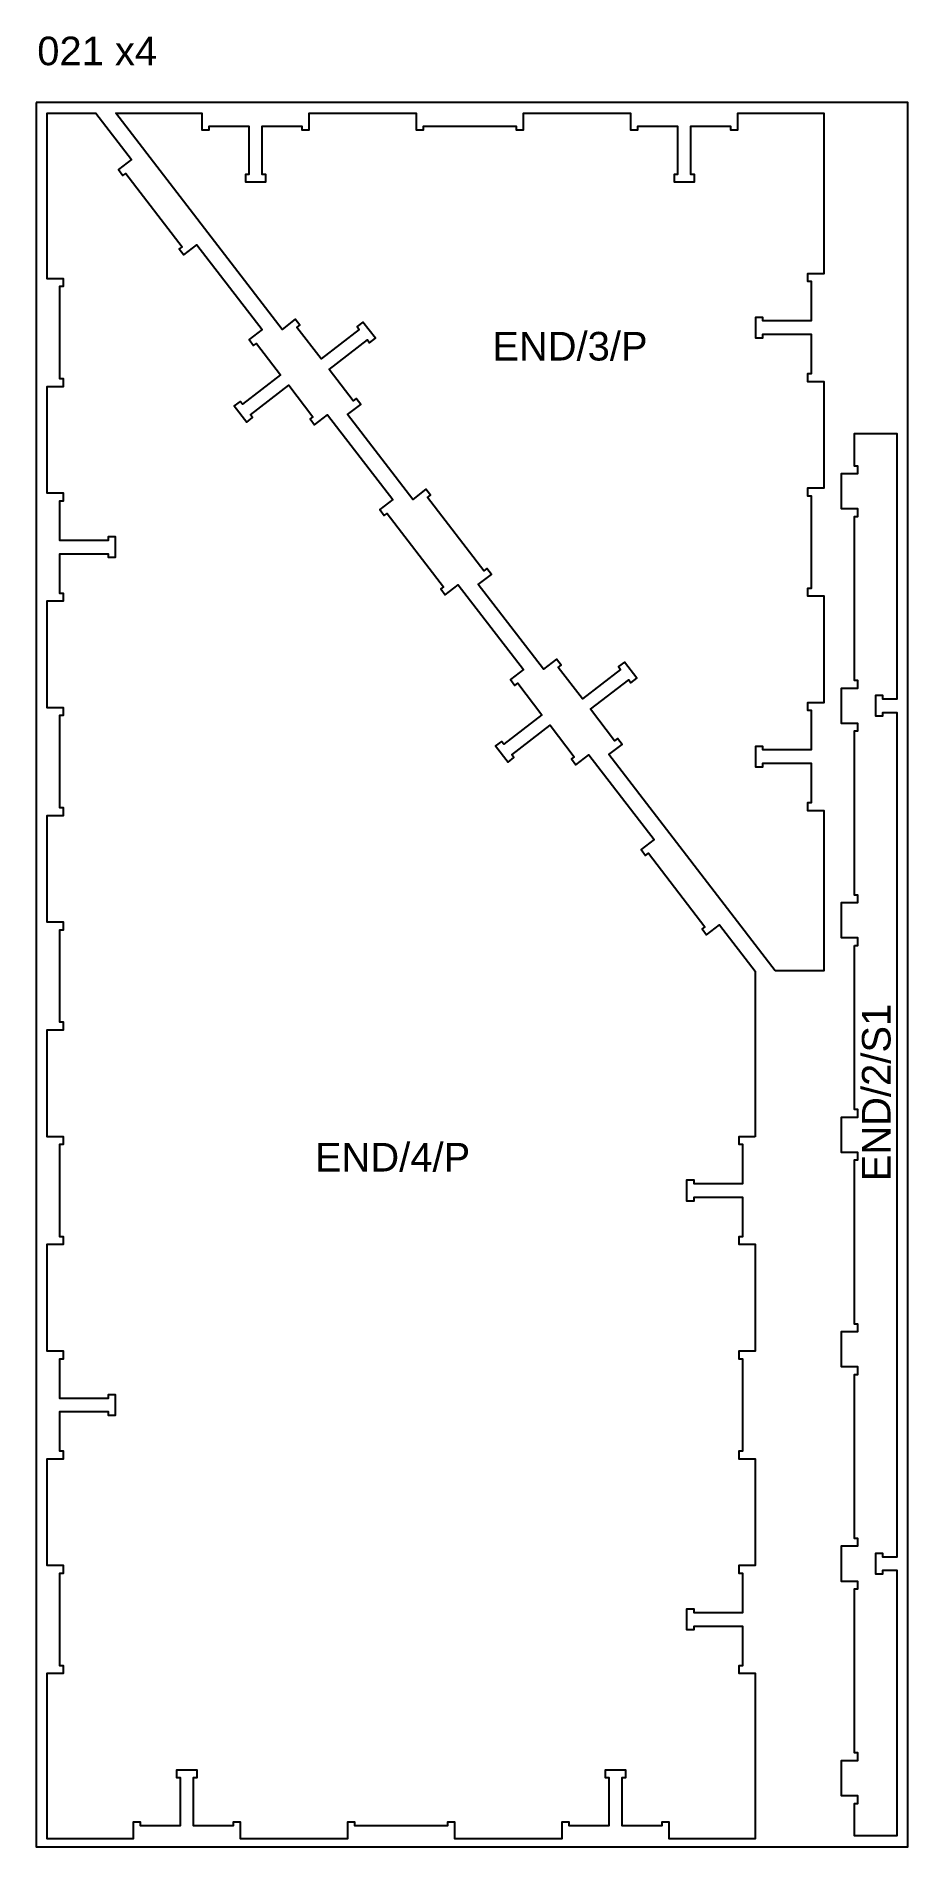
# Model space of a CAD drawing. Extents: x -4741 to 10570, y -11118 to 12613.
# Drawn here: x -2650 to -1430, y -5118 to -2585 of the extents above; entities that cross this region are included whole.
import ezdxf

# ---------------------------------------------------------------- set-up
doc = ezdxf.new("R2010")
doc.units = 0
doc.header["$MEASUREMENT"] = 0
for name, color, linetype in [('0_SHEET_BIRCHPLY_2440X1220', 1, 'CONTINUOUS'), ('1_ANYTOOL_1MMDEEP_INSIDE', 2, 'CONTINUOUS'), ('6_ANYTOOL_CUTTHROUGH_OUTSI', 5, 'CONTINUOUS')]:
    doc.layers.add(name, color=color, linetype=linetype)

msp = doc.modelspace()

# ---------------------------------------------------------------- texts
at = {"layer": '0_SHEET_BIRCHPLY_2440X1220', "insert": (-2648.1, -2585.8), "char_height": 40, "width": 201.928, "attachment_point": 1}
msp.add_mtext('\\fArial;021 x4', dxfattribs=at)
at = {"layer": '1_ANYTOOL_1MMDEEP_INSIDE', "char_height": 40, "width": 248.434, "attachment_point": 1}
for s, insert in [('\\fArial;END/3/P', (-2011.2, -2998.8)), ('\\fArial;END/4/P', (-2259.5, -4133.2))]:
    msp.add_mtext(s, dxfattribs=dict(at, insert=insert))
at = {"layer": '1_ANYTOOL_1MMDEEP_INSIDE', "insert": (-1493.8, -4187), "char_height": 40, "width": 271.807, "attachment_point": 1, "rotation": 90}
msp.add_mtext('\\fArial;END/2/S1', dxfattribs=at)

# ---------------------------------------------------------------- linework, layer by layer
at = {"layer": '0_SHEET_BIRCHPLY_2440X1220'}
msp.add_lwpolyline([(-2649.6, -2677.8), (-2649.6, -5117.8), (-1429.6, -5117.8), (-1429.6, -2677.8), (-2649.6, -2677.8)], dxfattribs=at)
at = {"layer": '6_ANYTOOL_CUTTHROUGH_OUTSI'}
for points in [[(-1643.2, -4124.5), (-1666.2, -4124.5), (-1666.2, -4135), (-1661.2, -4135), (-1661.2, -4190.5), (-1728.7, -4190.5), (-1728.7, -4185.5), (-1739.2, -4185.5), (-1739.2, -4214), (-1728.7, -4214), (-1728.7, -4209), (-1661.2, -4209), (-1661.2, -4264.5), (-1666.2, -4264.5), (-1666.2, -4275), (-1643.2, -4275), (-1643.2, -4424.5), (-1666.2, -4424.5), (-1666.2, -4435), (-1661.2, -4435), (-1661.2, -4564.5), (-1666.2, -4564.5), (-1666.2, -4575), (-1643.2, -4575), (-1643.2, -4724.5), (-1666.2, -4724.5), (-1666.2, -4735), (-1661.2, -4735), (-1661.2, -4790.5), (-1728.7, -4790.5), (-1728.7, -4785.5), (-1739.2, -4785.5), (-1739.2, -4814), (-1728.7, -4814), (-1728.7, -4809), (-1661.2, -4809), (-1661.2, -4864.5), (-1666.2, -4864.5), (-1666.2, -4875), (-1643.2, -4875), (-1643.2, -5106.5), (-1763.5, -5106.5), (-1763.5, -5083.5), (-1774, -5083.5), (-1774, -5088.5), (-1829.5, -5088.5), (-1829.5, -5021), (-1824.5, -5021), (-1824.5, -5010.5), (-1853, -5010.5), (-1853, -5021), (-1848, -5021), (-1848, -5088.5), (-1903.5, -5088.5), (-1903.5, -5083.5), (-1914, -5083.5), (-1914, -5106.5), (-2063.5, -5106.5), (-2063.5, -5083.5), (-2074, -5083.5), (-2074, -5088.5), (-2203.5, -5088.5), (-2203.5, -5083.5), (-2214, -5083.5), (-2214, -5106.5), (-2363.5, -5106.5), (-2363.5, -5083.5), (-2374, -5083.5), (-2374, -5088.5), (-2429.5, -5088.5), (-2429.5, -5021), (-2424.5, -5021), (-2424.5, -5010.5), (-2453, -5010.5), (-2453, -5021), (-2448, -5021), (-2448, -5088.5), (-2503.5, -5088.5), (-2503.5, -5083.5), (-2514, -5083.5), (-2514, -5106.5), (-2634.4, -5106.5), (-2634.4, -4875), (-2611.4, -4875), (-2611.4, -4864.5), (-2616.4, -4864.5), (-2616.4, -4735), (-2611.4, -4735), (-2611.4, -4724.5), (-2634.4, -4724.5), (-2634.4, -4575), (-2611.4, -4575), (-2611.4, -4564.5), (-2616.4, -4564.5), (-2616.4, -4509), (-2548.9, -4509), (-2548.9, -4514), (-2538.4, -4514), (-2538.4, -4485.5), (-2548.9, -4485.5), (-2548.9, -4490.5), (-2616.4, -4490.5), (-2616.4, -4435), (-2611.4, -4435), (-2611.4, -4424.5), (-2634.4, -4424.5), (-2634.4, -4275), (-2611.4, -4275), (-2611.4, -4264.5), (-2616.4, -4264.5), (-2616.4, -4135), (-2611.4, -4135), (-2611.4, -4124.5), (-2634.4, -4124.5), (-2634.4, -3975), (-2611.4, -3975), (-2611.4, -3964.5), (-2616.4, -3964.5), (-2616.4, -3835), (-2611.4, -3835), (-2611.4, -3824.5), (-2634.4, -3824.5), (-2634.4, -3675), (-2611.4, -3675), (-2611.4, -3664.5), (-2616.4, -3664.5), (-2616.4, -3535), (-2611.4, -3535), (-2611.4, -3524.5), (-2634.4, -3524.5), (-2634.4, -3375), (-2611.4, -3375), (-2611.4, -3364.5), (-2616.4, -3364.5), (-2616.4, -3309), (-2548.9, -3309), (-2548.9, -3314), (-2538.4, -3314), (-2538.4, -3285.5), (-2548.9, -3285.5), (-2548.9, -3290.5), (-2616.4, -3290.5), (-2616.4, -3235), (-2611.4, -3235), (-2611.4, -3224.5), (-2634.4, -3224.5), (-2634.4, -3075), (-2611.4, -3075), (-2611.4, -3064.5), (-2616.4, -3064.5), (-2616.4, -2935), (-2611.4, -2935), (-2611.4, -2924.5), (-2634.4, -2924.5), (-2634.4, -2693), (-2566.1, -2693), (-2516.4, -2757.7), (-2534.6, -2771.7), (-2528.2, -2780), (-2524.3, -2777), (-2445.3, -2879.6), (-2449.3, -2882.7), (-2442.9, -2891), (-2424.6, -2877), (-2333.5, -2995.5), (-2351.7, -3009.5), (-2345.3, -3017.8), (-2341.3, -3014.8), (-2307.5, -3058.8), (-2361, -3099.9), (-2364.1, -3096), (-2372.4, -3102.4), (-2355, -3124.9), (-2346.7, -3118.5), (-2349.7, -3114.6), (-2296.2, -3073.4), (-2262.4, -3117.4), (-2266.3, -3120.5), (-2259.9, -3128.8), (-2241.7, -3114.8), (-2150.6, -3233.3), (-2168.8, -3247.3), (-2162.4, -3255.6), (-2158.4, -3252.6), (-2079.5, -3355.2), (-2083.4, -3358.2), (-2077, -3366.6), (-2058.8, -3352.6), (-1967.7, -3471), (-1985.9, -3485.1), (-1979.5, -3493.4), (-1975.5, -3490.3), (-1941.7, -3534.3), (-1995.2, -3575.5), (-1998.2, -3571.5), (-2006.5, -3577.9), (-1989.2, -3600.5), (-1980.9, -3594.1), (-1983.9, -3590.2), (-1930.4, -3549), (-1896.6, -3593), (-1900.5, -3596), (-1894.1, -3604.4), (-1875.9, -3590.3), (-1784.7, -3708.8), (-1803, -3722.9), (-1796.6, -3731.2), (-1792.6, -3728.1), (-1713.6, -3830.8), (-1717.6, -3833.8), (-1711.2, -3842.1), (-1693, -3828.1), (-1643.2, -3892.8), (-1643.2, -4124.5)], [(-1615.2, -3892.5), (-1847.9, -3590), (-1829.6, -3576), (-1836, -3567.7), (-1840, -3570.7), (-1873.8, -3526.7), (-1820.3, -3485.6), (-1817.3, -3489.6), (-1809, -3483.2), (-1826.3, -3460.6), (-1834.7, -3467), (-1831.6, -3470.9), (-1885.1, -3512.1), (-1918.9, -3468.1), (-1915, -3465), (-1921.4, -3456.7), (-1939.6, -3470.7), (-2030.8, -3352.2), (-2012.5, -3338.2), (-2018.9, -3329.9), (-2022.9, -3332.9), (-2101.9, -3230.3), (-2097.9, -3227.3), (-2104.3, -3218.9), (-2122.5, -3233), (-2213.7, -3114.5), (-2195.4, -3100.4), (-2201.8, -3092.1), (-2205.8, -3095.2), (-2239.7, -3051.2), (-2186.1, -3010), (-2183.1, -3014), (-2174.8, -3007.6), (-2192.2, -2985), (-2200.5, -2991.4), (-2197.4, -2995.4), (-2250.9, -3036.5), (-2284.8, -2992.5), (-2280.8, -2989.5), (-2287.2, -2981.1), (-2305.4, -2995.2), (-2537.9, -2693), (-2417.8, -2693), (-2417.8, -2716), (-2407.3, -2716), (-2407.3, -2711), (-2351.8, -2711), (-2351.8, -2778.5), (-2356.8, -2778.5), (-2356.8, -2789), (-2328.3, -2789), (-2328.3, -2778.5), (-2333.3, -2778.5), (-2333.3, -2711), (-2277.8, -2711), (-2277.8, -2716), (-2267.3, -2716), (-2267.3, -2693), (-2117.8, -2693), (-2117.8, -2716), (-2107.3, -2716), (-2107.3, -2711), (-1977.8, -2711), (-1977.8, -2716), (-1967.3, -2716), (-1967.3, -2693), (-1817.8, -2693), (-1817.8, -2716), (-1807.3, -2716), (-1807.3, -2711), (-1751.8, -2711), (-1751.8, -2778.5), (-1756.8, -2778.5), (-1756.8, -2789), (-1728.3, -2789), (-1728.3, -2778.5), (-1733.3, -2778.5), (-1733.3, -2711), (-1677.8, -2711), (-1677.8, -2716), (-1667.3, -2716), (-1667.3, -2693), (-1547, -2693), (-1547, -2917.5), (-1570, -2917.5), (-1570, -2928), (-1565, -2928), (-1565, -2983.5), (-1632.5, -2983.5), (-1632.5, -2978.5), (-1643, -2978.5), (-1643, -3007), (-1632.5, -3007), (-1632.5, -3002), (-1565, -3002), (-1565, -3057.5), (-1570, -3057.5), (-1570, -3068), (-1547, -3068), (-1547, -3217.5), (-1570, -3217.5), (-1570, -3228), (-1565, -3228), (-1565, -3357.5), (-1570, -3357.5), (-1570, -3368), (-1547, -3368), (-1547, -3517.5), (-1570, -3517.5), (-1570, -3528), (-1565, -3528), (-1565, -3583.5), (-1632.5, -3583.5), (-1632.5, -3578.5), (-1643, -3578.5), (-1643, -3607), (-1632.5, -3607), (-1632.5, -3602), (-1565, -3602), (-1565, -3657.5), (-1570, -3657.5), (-1570, -3668), (-1547, -3668), (-1547, -3892.5), (-1615.2, -3892.5)], [(-1504.4, -3857), (-1499.4, -3857), (-1499.4, -3846.5), (-1522.4, -3846.5), (-1522.4, -3797), (-1499.4, -3797), (-1499.4, -3786.5), (-1504.4, -3786.5), (-1504.4, -3557), (-1499.4, -3557), (-1499.4, -3546.5), (-1522.4, -3546.5), (-1522.4, -3497), (-1499.4, -3497), (-1499.4, -3486.5), (-1504.4, -3486.5), (-1504.4, -3257), (-1499.4, -3257), (-1499.4, -3246.5), (-1522.4, -3246.5), (-1522.4, -3197), (-1499.4, -3197), (-1499.4, -3186.5), (-1504.4, -3186.5), (-1504.4, -3141), (-1444.9, -3141), (-1444.9, -3512.5), (-1464.4, -3512.5), (-1464.4, -3507.5), (-1474.9, -3507.5), (-1474.9, -3536), (-1464.4, -3536), (-1464.4, -3531), (-1444.9, -3531), (-1444.9, -4712.5), (-1464.4, -4712.5), (-1464.4, -4707.5), (-1474.9, -4707.5), (-1474.9, -4736), (-1464.4, -4736), (-1464.4, -4731), (-1444.9, -4731), (-1444.9, -5102.5), (-1504.4, -5102.5), (-1504.4, -5057), (-1499.4, -5057), (-1499.4, -5046.5), (-1522.4, -5046.5), (-1522.4, -4997), (-1499.4, -4997), (-1499.4, -4986.5), (-1504.4, -4986.5), (-1504.4, -4757), (-1499.4, -4757), (-1499.4, -4746.5), (-1522.4, -4746.5), (-1522.4, -4697), (-1499.4, -4697), (-1499.4, -4686.5), (-1504.4, -4686.5), (-1504.4, -4457), (-1499.4, -4457), (-1499.4, -4446.5), (-1522.4, -4446.5), (-1522.4, -4397), (-1499.4, -4397), (-1499.4, -4386.5), (-1504.4, -4386.5), (-1504.4, -4157), (-1499.4, -4157), (-1499.4, -4146.5), (-1522.4, -4146.5), (-1522.4, -4097), (-1499.4, -4097), (-1499.4, -4086.5), (-1504.4, -4086.5), (-1504.4, -3857)]]:
    msp.add_lwpolyline(points, dxfattribs=at)

msp.set_redraw_order([(e.dxf.handle, doc.entitydb.next_handle()) for e in msp.query("TEXT MTEXT ATTDEF DIMENSION ARC_DIMENSION")])  # texts and dimensions are drawn at this point

doc.saveas('drawing.dxf')
